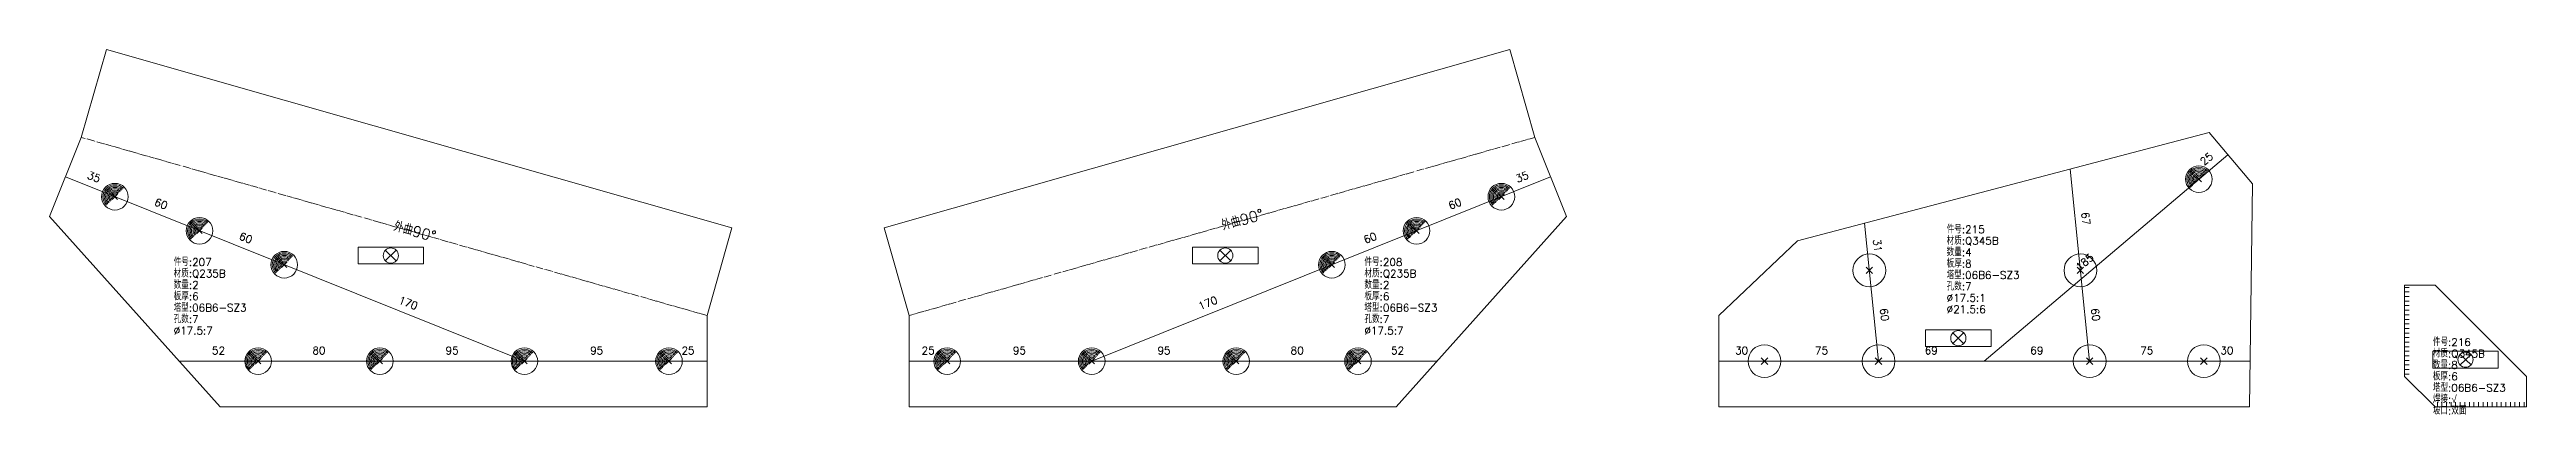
# Model space of a CAD drawing. Extents: x 0 to 6519, y -11 to 2213.
# Drawn here: x 1848 to 3476, y 1958 to 2198 of the extents above; entities that cross this region are included whole.
import ezdxf
from ezdxf.enums import TextEntityAlignment as Align

# ---------------------------------------------------------------- set-up
doc = ezdxf.new("R2010")
doc.units = 0
doc.header["$MEASUREMENT"] = 0
doc.linetypes.add('制弯线', pattern=[5.9, 4, -0.5, 0.2, -0.5, 0.2, -0.5])
for name, color, linetype, lineweight in [('1', 7, 'CONTINUOUS', 25), ('2', 7, 'CONTINUOUS', 25), ('5', 7, 'CONTINUOUS', 25)]:
    doc.layers.add(name, color=color, linetype=linetype, lineweight=lineweight)
doc.styles.get("Standard").update_dxf_attribs({"font": 'simplex.shx', "width": 0.7, "height": 3, "bigfont": 'gbhzfs.shx'})

msp = doc.modelspace()

# ---------------------------------------------------------------- texts
at = {"layer": '1', "color": 7, "linetype": 'Continuous', "lineweight": 13}
for s, p in [('件号:215', (3094.8, 2075.6)), ('材质:Q345B', (3094.8, 2068.1)), ('数量:4', (3094.8, 2060.6)), ('材质:Q235B', (1929.7, 2046.6)), ('件号:207', (1929.7, 2054.1)), ('件号:208', (2712.2, 2054.1)), ('材质:Q235B', (2712.2, 2046.6)), ('板厚:8', (3094.8, 2053.1)), ('塔型:06B6-SZ3', (3094.8, 2045.6)), ('数量:2', (1929.7, 2039.1)), ('板厚:6', (1929.7, 2031.6)), ('数量:2', (2712.2, 2039.1)), ('板厚:6', (2712.2, 2031.6)), ('孔数:7', (3094.8, 2038.1)), ('%%c17.5:1', (3094.8, 2030.6)), ('塔型:06B6-SZ3', (1929.7, 2024.1)), ('孔数:7', (1929.7, 2016.6)), ('塔型:06B6-SZ3', (2712.2, 2024.1)), ('孔数:7', (2712.2, 2016.6)), ('%%c21.5:6', (3094.8, 2023.1)), ('%%c17.5:7', (1929.7, 2009.1)), ('%%c17.5:7', (2712.2, 2009.1)), ('件号:216', (3414.3, 2001.5)), ('材质:Q345B', (3414.3, 1994)), ('数量:8', (3414.3, 1986.5)), ('板厚:6', (3414.3, 1979)), ('塔型:06B6-SZ3', (3414.3, 1971.5)), ('焊接:√', (3414.3, 1964)), ('坡口:双面', (3414.3, 1956.5))]:
    msp.add_text(s, height=5, dxfattribs=at).set_placement(p, align=Align.BOTTOM_LEFT)
at = {"layer": '2', "color": 7, "linetype": 'Continuous', "lineweight": 13}
for s, rotation, p in [('35', 339, (1875.9, 2110.4)), ('35', 22, (2817.3, 2110.4)), ('25', 40, (3268.2, 2122.9)), ('60', 339, (1920, 2092.7)), ('60', 22, (2773.2, 2092.7)), ('67', 277, (3182.3, 2086.2)), ('60', 339, (1975.7, 2070.3)), ('60', 22, (2717.5, 2070.3)), ('31', 277, (3045.4, 2068.5)), ('185', 40, (3188.1, 2055.1)), ('170', 339, (2082.4, 2027.5)), ('170', 22, (2610.8, 2027.5)), ('60', 277, (3050, 2023.1)), ('60', 277, (3188.7, 2023.1))]:
    msp.add_text(s, height=5, rotation=rotation, dxfattribs=at).set_placement(p, align=Align.BOTTOM_CENTER)
for rotation, p in [(345, (2073.2, 2076.7)), (16, (2620, 2076.7))]:
    msp.add_text('外曲90%%d', height=7, rotation=rotation, dxfattribs=at).set_placement(p, align=Align.BOTTOM_LEFT)
for s, p in [('52', (1959.2, 1996)), ('80', (2025.2, 1996)), ('95', (2112.7, 1996)), ('95', (2207.7, 1996)), ('25', (2267.7, 1996)), ('25', (2425.5, 1996)), ('95', (2485.5, 1996)), ('95', (2580.5, 1996)), ('80', (2668, 1996)), ('52', (2734, 1996)), ('30', (2960.1, 1996)), ('75', (3012.6, 1996)), ('69', (3084.7, 1996)), ('69', (3154.1, 1996)), ('75', (3226.3, 1996)), ('30', (3279, 1996))]:
    msp.add_text(s, height=5, dxfattribs=at).set_placement(p, align=Align.BOTTOM_CENTER)

# ---------------------------------------------------------------- blocks, each defined once
blk = doc.blocks.new('板孔17.5')
at = {"layer": '5', "color": 7, "linetype": 'Continuous', "lineweight": 0}
for p, q in [((-0.2, -0.2), (0.2, 0.2)), ((-0.2, 0.2), (0.2, -0.2))]:
    blk.add_line(p, q, dxfattribs=at)
at = {"layer": '5', "color": 7, "linetype": 'Continuous', "lineweight": 13}
blk.add_circle((0, 0), 1, dxfattribs=at)
for radius in [0.9, 0.8, 0.7, 0.6, 0.5, 0.4, 0.3, 0.2, 0.1]:
    blk.add_arc((0, 0), radius, 45, 225, dxfattribs=at)
blk = doc.blocks.new('板孔21.5')
at = {"layer": '5', "color": 7, "linetype": 'Continuous', "lineweight": 13}
for p, q in [((-0.2, -0.2), (0.2, 0.2)), ((0.2, -0.2), (-0.2, 0.2))]:
    blk.add_line(p, q, dxfattribs=at)
blk.add_circle((0, 0), 1, dxfattribs=at)

# ---------------------------------------------------------------- linework, layer by layer
at = {"layer": '1', "color": 7, "linetype": 'Continuous', "lineweight": 18}
for p, q in [((1885.5, 2197.8), (1869, 2140.1)), ((2296.6, 2080.7), (1885.5, 2197.8)), ((2807.8, 2197.8), (2396.6, 2080.7)), ((2824.2, 2140.1), (2807.8, 2197.8)), ((1869, 2140.1), (1848.2, 2088.1)), ((2845.1, 2088.1), (2824.2, 2140.1)), ((3267.4, 2143.2), (2996.8, 2072)), ((3295.8, 2109.6), (3267.4, 2143.2)), ((3293.8, 1963), (3295.8, 2109.6)), ((1848.2, 2088.1), (1960.2, 1963)), ((2733, 1963), (2845.1, 2088.1)), ((2280.2, 2023), (2296.6, 2080.7)), ((2396.6, 2080.7), (2413, 2023)), ((2996.8, 2072), (2945.1, 2023)), ((3415.8, 2043), (3395.8, 2043)), ((3395.8, 2043), (3395.8, 1983)), ((3475.8, 1983), (3415.8, 2043)), ((2280.2, 1963), (2280.2, 2023)), ((2413, 2023), (2413, 1963)), ((2945.1, 2023), (2945.1, 1963)), ((3395.8, 1983), (3415.8, 1963)), ((3475.8, 1963), (3475.8, 1983)), ((1960.2, 1963), (2280.2, 1963)), ((2413, 1963), (2733, 1963)), ((2945.1, 1963), (3293.8, 1963)), ((3415.8, 1963), (3475.8, 1963))]:
    msp.add_line(p, q, dxfattribs=at)
at = {"layer": '1', "color": 7, "linetype": 'Continuous', "lineweight": 13}
for p, q in [((2050.9, 2067.9), (2050.9, 2056.9)), ((2093.9, 2067.9), (2050.9, 2067.9)), ((2093.9, 2056.9), (2093.9, 2067.9)), ((2599.3, 2067.9), (2599.3, 2056.9)), ((2642.3, 2067.9), (2599.3, 2067.9)), ((2642.3, 2056.9), (2642.3, 2067.9)), ((2050.9, 2056.9), (2093.9, 2056.9)), ((2075.9, 2065.9), (2068.8, 2058.9)), ((2068.8, 2065.9), (2075.9, 2058.9)), ((2599.3, 2056.9), (2642.3, 2056.9)), ((2624.4, 2065.9), (2617.3, 2058.9)), ((2617.3, 2065.9), (2624.4, 2058.9)), ((3081, 2013.6), (3081, 2002.6)), ((3124, 2013.6), (3081, 2013.6)), ((3081, 2002.6), (3124, 2002.6)), ((3106, 2011.6), (3098.9, 2004.6)), ((3098.9, 2011.6), (3106, 2004.6)), ((3124, 2002.6), (3124, 2013.6)), ((3414.3, 1999.5), (3414.3, 1988.5)), ((3457.3, 1999.5), (3414.3, 1999.5)), ((3414.3, 1988.5), (3457.3, 1988.5)), ((3439.4, 1997.5), (3432.3, 1990.5)), ((3432.3, 1997.5), (3439.4, 1990.5)), ((3457.3, 1988.5), (3457.3, 1999.5))]:
    msp.add_line(p, q, dxfattribs=at)
for centre in [(2072.4, 2062.4), (2620.8, 2062.4), (3102.5, 2008.1), (3435.8, 1994)]:
    msp.add_circle(centre, 5, dxfattribs=at)
at = {"layer": '2', "color": 190, "linetype": '制弯线', "lineweight": 13}
for p, q in [((2280.2, 2023), (1869, 2140.1)), ((2824.2, 2140.1), (2413, 2023))]:
    msp.add_line(p, q, dxfattribs=at)
at = {"layer": '2', "color": 9, "linetype": 'Continuous', "lineweight": 13}
for p, q in [((3119.4, 1993), (3279.7, 2128.7)), ((3188.8, 1993), (3176, 2119.2)), ((2160.2, 1993), (1858.6, 2114.1)), ((2533, 1993), (2834.6, 2114.1)), ((3050.1, 1993), (3040.9, 2083.6)), ((1933.3, 1993), (2280.2, 1993)), ((2759.9, 1993), (2413, 1993)), ((3294.2, 1993), (2945.1, 1993))]:
    msp.add_line(p, q, dxfattribs=at)
at = {"layer": '2', "color": 7, "linetype": 'Continuous', "lineweight": 13}
for p, q in [((3395.8, 2041.5), (3398.8, 2041.5)), ((3395.8, 2038.5), (3398.8, 2038.5)), ((3395.8, 2035.5), (3398.8, 2035.5)), ((3395.8, 2032.5), (3398.8, 2032.5)), ((3395.8, 2029.5), (3398.8, 2029.5)), ((3395.8, 2026.5), (3398.8, 2026.5)), ((3395.8, 2023.5), (3398.8, 2023.5)), ((3395.8, 2020.5), (3398.8, 2020.5)), ((3395.8, 2017.5), (3398.8, 2017.5)), ((3395.8, 2014.5), (3398.8, 2014.5)), ((3395.8, 2011.5), (3398.8, 2011.5)), ((3395.8, 2008.5), (3398.8, 2008.5)), ((3395.8, 2005.5), (3398.8, 2005.5)), ((3395.8, 2002.5), (3398.8, 2002.5)), ((3395.8, 1999.5), (3398.8, 1999.5)), ((3395.8, 1996.5), (3398.8, 1996.5)), ((3395.8, 1993.5), (3398.8, 1993.5)), ((3395.8, 1990.5), (3398.8, 1990.5)), ((3395.8, 1987.5), (3398.8, 1987.5)), ((3395.8, 1984.5), (3398.8, 1984.5)), ((3417.3, 1963), (3417.3, 1966)), ((3420.3, 1963), (3420.3, 1966)), ((3423.3, 1963), (3423.3, 1966)), ((3426.3, 1963), (3426.3, 1966)), ((3429.3, 1963), (3429.3, 1966)), ((3432.3, 1963), (3432.3, 1966)), ((3435.3, 1963), (3435.3, 1966)), ((3438.3, 1963), (3438.3, 1966)), ((3441.3, 1963), (3441.3, 1966)), ((3444.3, 1963), (3444.3, 1966)), ((3447.3, 1963), (3447.3, 1966)), ((3450.3, 1963), (3450.3, 1966)), ((3453.3, 1963), (3453.3, 1966)), ((3456.3, 1963), (3456.3, 1966)), ((3459.3, 1963), (3459.3, 1966)), ((3462.3, 1963), (3462.3, 1966)), ((3465.3, 1963), (3465.3, 1966)), ((3468.3, 1963), (3468.3, 1966)), ((3471.3, 1963), (3471.3, 1966)), ((3474.3, 1963), (3474.3, 1966))]:
    msp.add_line(p, q, dxfattribs=at)

# ---------------------------------------------------------------- block references
at = {"layer": '1', "color": 7, "linetype": 'Continuous', "lineweight": 0}
for name, p, xscale, yscale, zscale in [('板孔17.5', (3260.6, 2112.6), 8.75, 8.75, 8.75), ('板孔17.5', (1891.1, 2101.1), 8.75, 8.75, 8.75), ('板孔17.5', (2802.2, 2101.1), 8.75, 8.75, 8.75), ('板孔17.5', (1946.7, 2078.7), 8.75, 8.75, 8.75), ('板孔17.5', (2746.5, 2078.7), 8.75, 8.75, 8.75), ('板孔17.5', (2002.4, 2056.4), 8.75, 8.75, 8.75), ('板孔17.5', (2690.8, 2056.4), 8.75, 8.75, 8.75), ('板孔21.5', (3044, 2052.7), 10.75, 10.75, 10.75), ('板孔21.5', (3182.7, 2052.7), 10.75, 10.75, 10.75), ('板孔21.5', (2975.1, 1993), 10.75, 10.75, 10.75), ('板孔21.5', (3050.1, 1993), 10.75, 10.75, 10.75), ('板孔21.5', (3188.8, 1993), 10.75, 10.75, 10.75), ('板孔21.5', (3263.8, 1993), 10.75, 10.75, 10.75), ('板孔17.5', (1985.2, 1993), 8.75, 8.75, 8.75), ('板孔17.5', (2065.2, 1993), 8.75, 8.75, 8.75), ('板孔17.5', (2160.2, 1993), 8.75, 8.75, 8.75), ('板孔17.5', (2255.2, 1993), 8.75, 8.75, 8.75), ('板孔17.5', (2438, 1993), 8.75, 8.75, 8.75), ('板孔17.5', (2533, 1993), 8.75, 8.75, 8.75), ('板孔17.5', (2628, 1993), 8.75, 8.75, 8.75), ('板孔17.5', (2708, 1993), 8.75, 8.75, 8.75)]:
    msp.add_blockref(name, p, dxfattribs=dict(at, xscale=xscale, yscale=yscale, zscale=zscale))

msp.set_redraw_order([(e.dxf.handle, doc.entitydb.next_handle()) for e in msp.query("TEXT MTEXT ATTDEF DIMENSION ARC_DIMENSION")])  # texts and dimensions are drawn at this point

doc.saveas('drawing.dxf')
